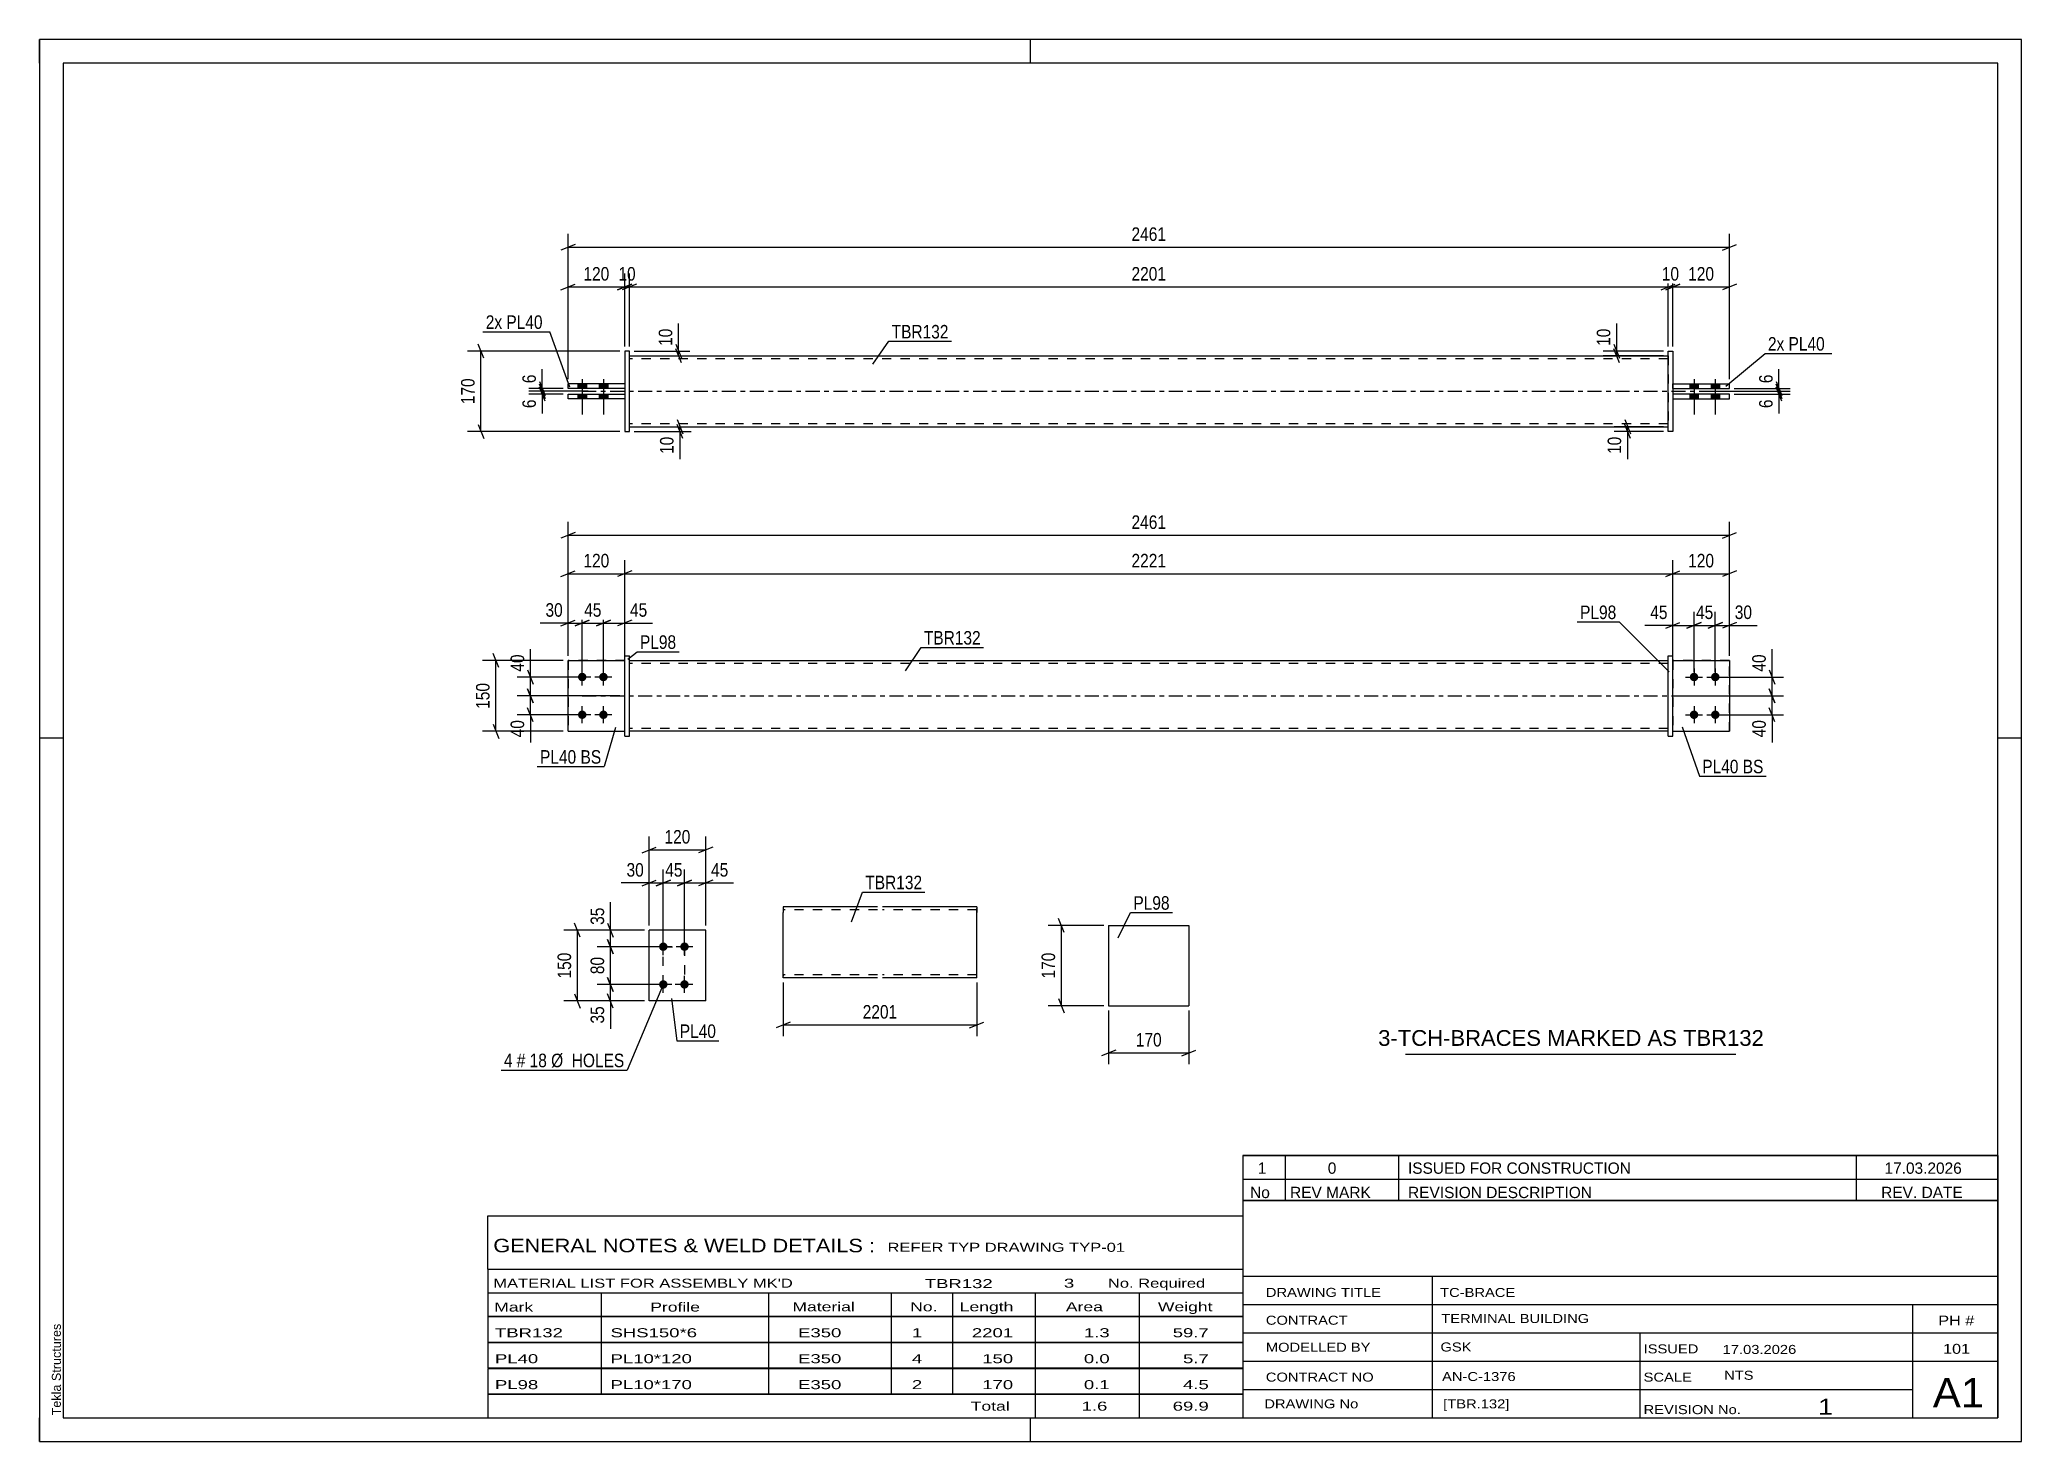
# Model space of a CAD drawing. Header units: millimetres. Extents: x 0 to 420, y 0 to 297.
import ezdxf

# ---------------------------------------------------------------- set-up
doc = ezdxf.new("R2010")
doc.units = ezdxf.units.MM
doc.linetypes.add('DXK_LINE_DOT2', pattern=[3.9198, 1.9599, -1.9599])
doc.linetypes.add('DXK_LINE_DOT3', pattern=[5.9187, 2.979, -0.9799, 0.9799, -0.9799])
doc.styles.add('Arial', font='ARIAL.TTF', dxfattribs={"height": 0.2})
doc.styles.add('Arial Narrow', font='ARIALN.TTF', dxfattribs={"height": 0.2})

# ---------------------------------------------------------------- blocks, each defined once
blk = doc.blocks.new('Unknown-580573218-1163')
at = {"color": 5, "linetype": 'Continuous'}
for p, q in [((420, 297), (0, 297)), ((0, 297), (0, 0)), ((0, 292), (0, 297)), ((210, 292), (210, 297)), ((420, 0), (420, 297)), ((415, 292), (5, 292)), ((5, 292), (5, 5)), ((415, 5), (415, 292)), ((5, 149), (0, 149)), ((420, 149), (415, 149)), ((0, 0), (0, 5)), ((5, 5), (415, 5)), ((210, 0), (210, 5)), ((0, 0), (420, 0))]:
    blk.add_line(p, q, dxfattribs=at)
at = {"color": 174, "linetype": 'Continuous', "style": 'Arial'}
blk.add_text('Tekla Structures', height=1.9102, rotation=90, dxfattribs=at).set_placement((4.5, 5.5))
blk = doc.blocks.new('Part-580573218-1794 - 1738')
at = {"color": 2, "linetype": 'Continuous'}
for p, q in [((111.99, 150.45), (111.99, 165.45)), ((111.99, 165.45), (123.99, 165.45)), ((111.99, 150.45), (123.99, 150.45))]:
    blk.add_line(p, q, dxfattribs=at)
at = {"color": 7, "linetype": 'DXK_LINE_DOT2'}
blk.add_line((123.99, 150.45), (123.99, 165.45), dxfattribs=at)
blk = doc.blocks.new('Part-580573218-1769 - 1738')
at = {"color": 2, "linetype": 'Continuous'}
for p, q in [((346.13, 165.45), (358.13, 165.45)), ((358.13, 165.45), (358.13, 150.45)), ((346.13, 150.45), (358.13, 150.45))]:
    blk.add_line(p, q, dxfattribs=at)
at = {"color": 7, "linetype": 'DXK_LINE_DOT2'}
blk.add_line((346.13, 165.45), (346.13, 150.45), dxfattribs=at)
blk = doc.blocks.new('Part-580573218-1764 - 1738')
at = {"color": 7, "linetype": 'DXK_LINE_DOT2'}
for p, q in [((358.13, 165.45), (346.13, 165.45)), ((346.13, 165.45), (346.13, 150.45)), ((358.13, 150.45), (358.13, 165.45)), ((346.13, 150.45), (358.13, 150.45))]:
    blk.add_line(p, q, dxfattribs=at)
blk = doc.blocks.new('Part-580573218-1784 - 1738')
at = {"color": 2, "linetype": 'Continuous'}
for p, q in [((345.13, 149.45), (345.13, 166.45)), ((345.13, 166.45), (346.13, 166.45)), ((346.13, 149.45), (346.13, 166.45)), ((345.13, 149.45), (346.13, 149.45))]:
    blk.add_line(p, q, dxfattribs=at)
blk = doc.blocks.new('Part-580573218-1799 - 1738')
at = {"color": 2, "linetype": 'Continuous'}
for p, q in [((123.99, 149.45), (123.99, 166.45)), ((123.99, 166.45), (124.99, 166.45)), ((124.99, 149.45), (124.99, 166.45)), ((123.99, 149.45), (124.99, 149.45))]:
    blk.add_line(p, q, dxfattribs=at)
blk = doc.blocks.new('Part-580573218-1789 - 1738')
at = {"color": 7, "linetype": 'DXK_LINE_DOT2'}
for p, q in [((123.99, 165.45), (111.99, 165.45)), ((111.99, 165.45), (111.99, 150.45)), ((123.99, 150.45), (123.99, 165.45)), ((111.99, 150.45), (123.99, 150.45))]:
    blk.add_line(p, q, dxfattribs=at)
blk = doc.blocks.new('Part-580573218-1804 - 1738')
at = {"color": 2, "linetype": 'Continuous'}
for p, q in [((124.99, 165.45), (345.13, 165.45)), ((345.13, 150.45), (124.99, 150.45))]:
    blk.add_line(p, q, dxfattribs=at)
at = {"color": 7, "linetype": 'DXK_LINE_DOT2'}
for p, q in [((124.99, 150.45), (124.99, 165.45)), ((345.13, 164.85), (124.99, 164.85)), ((345.13, 150.45), (345.13, 165.45)), ((345.13, 151.05), (124.99, 151.05))]:
    blk.add_line(p, q, dxfattribs=at)
at = {"color": 7, "linetype": 'DXK_LINE_DOT3'}
blk.add_line((114.99, 157.95), (355.13, 157.95), dxfattribs=at)
blk = doc.blocks.new('Bolt-580573218-1805 - 1738')
at = {"linetype": 'Continuous'}
for points in [[(350.63, 162.85, -1), (350.63, 161.05, -1)], [(355.13, 162.85, -1), (355.13, 161.05, -1)], [(350.63, 154.85, -1), (350.63, 153.05, -1)], [(355.13, 154.85, -1), (355.13, 153.05, -1)]]:
    blk.add_hatch(color=1, dxfattribs=at).paths.add_polyline_path(points)
at = {"color": 1, "linetype": 'Continuous'}
for p, q in [((348.83, 161.95), (352.43, 161.95)), ((350.63, 163.75), (350.63, 160.15)), ((353.33, 161.95), (356.93, 161.95)), ((355.13, 163.75), (355.13, 160.15)), ((350.63, 155.75), (350.63, 152.15)), ((355.13, 155.75), (355.13, 152.15)), ((348.83, 153.95), (352.43, 153.95)), ((353.33, 153.95), (356.93, 153.95))]:
    blk.add_line(p, q, dxfattribs=at)
blk = doc.blocks.new('Bolt-580573218-1806 - 1738')
at = {"linetype": 'Continuous'}
for points in [[(114.99, 161.05, -1), (114.99, 162.85, -1)], [(119.49, 161.05, -1), (119.49, 162.85, -1)], [(114.99, 153.05, -1), (114.99, 154.85, -1)], [(119.49, 153.05, -1), (119.49, 154.85, -1)]]:
    blk.add_hatch(color=1, dxfattribs=at).paths.add_polyline_path(points)
at = {"color": 1, "linetype": 'Continuous'}
for p, q in [((116.79, 161.95), (113.19, 161.95)), ((114.99, 160.15), (114.99, 163.75)), ((121.29, 161.95), (117.69, 161.95)), ((119.49, 160.15), (119.49, 163.75)), ((114.99, 152.15), (114.99, 155.75)), ((119.49, 152.15), (119.49, 155.75)), ((116.79, 153.95), (113.19, 153.95)), ((121.29, 153.95), (117.69, 153.95))]:
    blk.add_line(p, q, dxfattribs=at)
blk = doc.blocks.new('Part-580573218-1418 - 1390')
at = {"color": 2, "linetype": 'Continuous'}
for p, q in [((346.13, 224.09), (358.13, 224.09)), ((346.13, 223.09), (358.13, 223.09)), ((358.13, 223.09), (358.13, 224.09))]:
    blk.add_line(p, q, dxfattribs=at)
at = {"color": 7, "linetype": 'DXK_LINE_DOT2'}
blk.add_line((346.13, 223.09), (346.13, 224.09), dxfattribs=at)
blk = doc.blocks.new('Part-580573218-1445 - 1390')
at = {"color": 2, "linetype": 'Continuous'}
for p, q in [((124.99, 229.99), (345.13, 229.99)), ((124.99, 214.99), (345.13, 214.99))]:
    blk.add_line(p, q, dxfattribs=at)
at = {"color": 7, "linetype": 'DXK_LINE_DOT2'}
for p, q in [((124.99, 214.99), (124.99, 229.99)), ((345.13, 229.39), (124.99, 229.39)), ((345.13, 229.99), (345.13, 214.99)), ((345.13, 215.59), (124.99, 215.59))]:
    blk.add_line(p, q, dxfattribs=at)
at = {"color": 7, "linetype": 'DXK_LINE_DOT3'}
blk.add_line((114.99, 222.49), (355.13, 222.49), dxfattribs=at)
blk = doc.blocks.new('Bolt-580573218-1429 - 1390')
at = {"linetype": 'Continuous'}
for points in [[(114.09, 223.09), (115.89, 223.09), (115.89, 224.09), (114.09, 224.09)], [(114.09, 223.09), (115.89, 223.09), (115.89, 224.09), (114.09, 224.09)], [(118.59, 223.09), (120.39, 223.09), (120.39, 224.09), (118.59, 224.09)], [(118.59, 223.09), (120.39, 223.09), (120.39, 224.09), (118.59, 224.09)], [(114.09, 220.89), (115.89, 220.89), (115.89, 221.89), (114.09, 221.89)], [(114.09, 220.89), (115.89, 220.89), (115.89, 221.89), (114.09, 221.89)], [(118.59, 220.89), (120.39, 220.89), (120.39, 221.89), (118.59, 221.89)], [(118.59, 220.89), (120.39, 220.89), (120.39, 221.89), (118.59, 221.89)]]:
    blk.add_hatch(color=1, dxfattribs=at).paths.add_polyline_path(points)
at = {"color": 1, "linetype": 'Continuous'}
for p, q in [((114.09, 224.09), (114.09, 223.09)), ((114.09, 224.09), (114.09, 223.09)), ((114.99, 225.09), (114.99, 217.59)), ((114.99, 225.09), (114.99, 217.59)), ((115.89, 224.09), (115.89, 223.09)), ((115.89, 224.09), (115.89, 223.09)), ((118.59, 224.09), (118.59, 223.09)), ((118.59, 224.09), (118.59, 223.09)), ((119.49, 225.09), (119.49, 217.59)), ((119.49, 225.09), (119.49, 217.59)), ((120.39, 224.09), (120.39, 223.09)), ((120.39, 224.09), (120.39, 223.09)), ((114.09, 221.89), (114.09, 220.89)), ((114.09, 221.89), (114.09, 220.89)), ((115.89, 221.89), (115.89, 220.89)), ((115.89, 221.89), (115.89, 220.89)), ((118.59, 221.89), (118.59, 220.89)), ((118.59, 221.89), (118.59, 220.89)), ((120.39, 221.89), (120.39, 220.89)), ((120.39, 221.89), (120.39, 220.89))]:
    blk.add_line(p, q, dxfattribs=at)
blk = doc.blocks.new('Part-580573218-1446 - 1390')
at = {"color": 2, "linetype": 'Continuous'}
for p, q in [((124.99, 230.99), (123.99, 230.99)), ((123.99, 230.99), (123.99, 213.99)), ((124.99, 213.99), (124.99, 230.99)), ((123.99, 213.99), (124.99, 213.99))]:
    blk.add_line(p, q, dxfattribs=at)
blk = doc.blocks.new('Bolt-580573218-1430 - 1390')
at = {"linetype": 'Continuous'}
for points in [[(351.53, 224.09), (349.73, 224.09), (349.73, 223.09), (351.53, 223.09)], [(351.53, 224.09), (349.73, 224.09), (349.73, 223.09), (351.53, 223.09)], [(356.03, 224.09), (354.23, 224.09), (354.23, 223.09), (356.03, 223.09)], [(356.03, 224.09), (354.23, 224.09), (354.23, 223.09), (356.03, 223.09)], [(351.53, 221.89), (349.73, 221.89), (349.73, 220.89), (351.53, 220.89)], [(351.53, 221.89), (349.73, 221.89), (349.73, 220.89), (351.53, 220.89)], [(356.03, 221.89), (354.23, 221.89), (354.23, 220.89), (356.03, 220.89)], [(356.03, 221.89), (354.23, 221.89), (354.23, 220.89), (356.03, 220.89)]]:
    blk.add_hatch(color=1, dxfattribs=at).paths.add_polyline_path(points)
at = {"color": 1, "linetype": 'Continuous'}
for p, q in [((349.73, 224.09), (349.73, 223.09)), ((349.73, 224.09), (349.73, 223.09)), ((350.63, 225.09), (350.63, 217.59)), ((350.63, 225.09), (350.63, 217.59)), ((351.53, 224.09), (351.53, 223.09)), ((351.53, 224.09), (351.53, 223.09)), ((354.23, 224.09), (354.23, 223.09)), ((354.23, 224.09), (354.23, 223.09)), ((355.13, 225.09), (355.13, 217.59)), ((355.13, 225.09), (355.13, 217.59)), ((356.03, 224.09), (356.03, 223.09)), ((356.03, 224.09), (356.03, 223.09)), ((349.73, 221.89), (349.73, 220.89)), ((349.73, 221.89), (349.73, 220.89)), ((351.53, 221.89), (351.53, 220.89)), ((351.53, 221.89), (351.53, 220.89)), ((354.23, 221.89), (354.23, 220.89)), ((354.23, 221.89), (354.23, 220.89)), ((356.03, 221.89), (356.03, 220.89)), ((356.03, 221.89), (356.03, 220.89))]:
    blk.add_line(p, q, dxfattribs=at)
blk = doc.blocks.new('Part-580573218-1451 - 1390')
at = {"color": 2, "linetype": 'Continuous'}
for p, q in [((111.99, 221.89), (123.99, 221.89)), ((111.99, 220.89), (111.99, 221.89)), ((123.99, 220.89), (111.99, 220.89))]:
    blk.add_line(p, q, dxfattribs=at)
at = {"color": 7, "linetype": 'DXK_LINE_DOT2'}
blk.add_line((123.99, 221.89), (123.99, 220.89), dxfattribs=at)
blk = doc.blocks.new('Part-580573218-1456 - 1390')
at = {"color": 2, "linetype": 'Continuous'}
for p, q in [((123.99, 224.09), (111.99, 224.09)), ((111.99, 223.09), (111.99, 224.09)), ((123.99, 223.09), (111.99, 223.09))]:
    blk.add_line(p, q, dxfattribs=at)
at = {"color": 7, "linetype": 'DXK_LINE_DOT2'}
blk.add_line((123.99, 224.09), (123.99, 223.09), dxfattribs=at)
blk = doc.blocks.new('Part-580573218-1457 - 1390')
at = {"color": 2, "linetype": 'Continuous'}
for p, q in [((345.13, 213.99), (345.13, 230.99)), ((345.13, 230.99), (346.13, 230.99)), ((346.13, 230.99), (346.13, 213.99)), ((346.13, 213.99), (345.13, 213.99))]:
    blk.add_line(p, q, dxfattribs=at)
blk = doc.blocks.new('Part-580573218-1462 - 1390')
at = {"color": 2, "linetype": 'Continuous'}
for p, q in [((358.13, 221.89), (346.13, 221.89)), ((346.13, 220.89), (358.13, 220.89)), ((358.13, 220.89), (358.13, 221.89))]:
    blk.add_line(p, q, dxfattribs=at)
at = {"color": 7, "linetype": 'DXK_LINE_DOT2'}
blk.add_line((346.13, 221.89), (346.13, 220.89), dxfattribs=at)
blk = doc.blocks.new('Bolt-580573218-2158 - 2123')
at = {"linetype": 'Continuous'}
for points in [[(132.17, 103.91, -1), (132.17, 105.71, -1)], [(136.67, 103.91, -1), (136.67, 105.71, -1)], [(132.17, 95.91, -1), (132.17, 97.71, -1)], [(136.67, 95.91, -1), (136.67, 97.71, -1)]]:
    blk.add_hatch(color=1, dxfattribs=at).paths.add_polyline_path(points)
at = {"color": 1, "linetype": 'Continuous'}
for p, q in [((132.17, 103.01), (132.17, 106.61)), ((136.67, 103.01), (136.67, 106.61)), ((133.97, 104.81), (130.37, 104.81)), ((138.47, 104.81), (134.87, 104.81)), ((133.97, 96.81), (130.37, 96.81)), ((132.17, 95.01), (132.17, 98.61)), ((138.47, 96.81), (134.87, 96.81)), ((136.67, 95.01), (136.67, 98.61))]:
    blk.add_line(p, q, dxfattribs=at)
blk = doc.blocks.new('Part-580573218-2163 - 2123')
at = {"color": 2, "linetype": 'Continuous'}
for p, q in [((141.17, 108.31), (129.17, 108.31)), ((129.17, 93.31), (129.17, 108.31)), ((141.17, 93.31), (141.17, 108.31)), ((141.17, 93.31), (129.17, 93.31))]:
    blk.add_line(p, q, dxfattribs=at)
blk = doc.blocks.new('Part-580573218-2294 - 2288')
at = {"color": 2, "linetype": 'Continuous'}
for p, q in [((226.56, 109.31), (226.56, 92.31)), ((226.56, 109.31), (243.56, 109.31)), ((243.56, 109.31), (243.56, 92.31)), ((226.56, 92.31), (243.56, 92.31))]:
    blk.add_line(p, q, dxfattribs=at)
blk = doc.blocks.new('Part-580573218-2321 - 2313')
at = {"color": 2, "linetype": 'Continuous'}
for p, q in [((157.6, 113.23), (157.6, 112.03)), ((177.6, 113.23), (157.6, 113.23)), ((157.6, 98.97), (157.6, 112.03)), ((198.6, 113.23), (178.6, 113.23)), ((198.6, 113.23), (198.6, 113.14)), ((198.6, 113.14), (198.6, 112.03)), ((198.6, 98.23), (198.6, 112.03)), ((157.6, 98.32), (157.6, 98.97)), ((157.6, 98.23), (157.6, 98.32)), ((177.6, 98.23), (157.6, 98.23)), ((198.6, 98.23), (178.6, 98.23))]:
    blk.add_line(p, q, dxfattribs=at)
at = {"color": 7, "linetype": 'DXK_LINE_DOT2'}
for p, q in [((177.6, 112.63), (157.6, 112.63)), ((198.6, 112.63), (178.6, 112.63)), ((198.6, 112.03), (198.6, 112.88)), ((157.6, 98.97), (157.6, 98.58)), ((157.6, 98.83), (157.6, 98.88)), ((177.6, 98.83), (157.6, 98.83)), ((198.6, 98.83), (178.6, 98.83)), ((198.6, 98.83), (198.6, 98.88))]:
    blk.add_line(p, q, dxfattribs=at)
blk = doc.blocks.new('Rectangle-580573218-2273 - 2123')
at = {"color": 1, "linetype": 'DXK_LINE_DOT2'}
blk.add_lwpolyline([(132.17, 104.81), (136.67, 104.81), (136.67, 96.81), (132.17, 96.81), (132.17, 104.81)], close=True, dxfattribs=at)
blk = doc.blocks.new('StraightDimension-580573218-1826 - 1738')
at = {"color": 7, "linetype": 'Continuous'}
for p, q in [((349.13, 172.29), (352.13, 173.49)), ((350.63, 162.95), (350.63, 175.74)), ((350.63, 172.89), (355.13, 172.89)), ((356.63, 173.49), (353.63, 172.29)), ((355.13, 162.95), (355.13, 175.74))]:
    blk.add_line(p, q, dxfattribs=at)
at = {"color": 0}
blk.add_wipeout([(355.31, 173.64), (355.31, 177.84), (350.45, 177.84), (350.45, 173.64)], dxfattribs=at)
at = {"color": 3, "style": 'Arial Narrow'}
blk.add_text('45', height=2.863, dxfattribs=at).set_placement((351.05, 174.24))
blk = doc.blocks.new('StraightDimension-580573218-1914 - 1738')
at = {"color": 7, "linetype": 'Continuous'}
for p, q in [((123.99, 158.95), (123.99, 186.68)), ((346.13, 166.45), (346.13, 186.68)), ((125.49, 184.43), (122.49, 183.23)), ((123.99, 183.83), (346.13, 183.83)), ((344.63, 183.23), (347.63, 184.43))]:
    blk.add_line(p, q, dxfattribs=at)
at = {"color": 0}
blk.add_wipeout([(239.32, 184.58), (239.32, 188.78), (230.81, 188.78), (230.81, 184.58)], dxfattribs=at)
at = {"color": 3, "style": 'Arial Narrow'}
blk.add_text('2221', height=2.863, dxfattribs=at).set_placement((231.41, 185.18))
blk = doc.blocks.new('StraightDimension-580573218-1991 - 1738')
at = {"color": 7, "linetype": 'Continuous'}
for p, q in [((122.99, 157.95), (101.18, 157.95)), ((103.43, 159.45), (104.63, 156.45)), ((104.63, 152.45), (103.43, 155.45)), ((104.03, 153.95), (104.03, 157.95)), ((113.99, 153.95), (101.18, 153.95))]:
    blk.add_line(p, q, dxfattribs=at)
at = {"color": 0}
blk.add_wipeout([(103.28, 153.43), (99.08, 153.43), (99.08, 148.57), (103.28, 148.57)], dxfattribs=at)
at = {"color": 7, "linetype": 'Continuous'}
blk.add_line((104.03, 153.95), (104.03, 148.05), dxfattribs=at)
blk.add_line((104.03, 153.95), (104.03, 148.05), dxfattribs=at)
at = {"color": 3, "style": 'Arial Narrow'}
blk.add_text('40', height=2.863, rotation=90.0002, dxfattribs=at).set_placement((102.68, 149.17))
blk = doc.blocks.new('StraightDimension-580573218-1974 - 1738')
at = {"color": 7, "linetype": 'Continuous'}
for p, q in [((117.99, 172.78), (120.99, 173.98)), ((119.49, 162.95), (119.49, 176.23)), ((119.49, 173.38), (123.99, 173.38)), ((125.49, 173.98), (122.49, 172.78)), ((123.99, 166.45), (123.99, 176.23))]:
    blk.add_line(p, q, dxfattribs=at)
at = {"color": 0}
blk.add_wipeout([(129.37, 174.13), (129.37, 178.33), (124.52, 178.33), (124.52, 174.13)], dxfattribs=at)
at = {"color": 7, "linetype": 'Continuous'}
blk.add_line((123.99, 173.38), (129.9, 173.38), dxfattribs=at)
blk.add_line((123.99, 173.38), (129.9, 173.38), dxfattribs=at)
at = {"color": 3, "style": 'Arial Narrow'}
blk.add_text('45', height=2.863, dxfattribs=at).set_placement((125.12, 174.73))
blk = doc.blocks.new('StraightDimension-580573218-2000 - 1738')
at = {"color": 7, "linetype": 'Continuous'}
for p, q in [((113.99, 161.95), (101.18, 161.95)), ((103.43, 163.45), (104.63, 160.45)), ((104.03, 157.95), (104.03, 161.95)), ((122.99, 157.95), (101.18, 157.95)), ((104.63, 156.45), (103.43, 159.45))]:
    blk.add_line(p, q, dxfattribs=at)
at = {"color": 0}
blk.add_wipeout([(103.28, 167.34), (99.08, 167.34), (99.08, 162.48), (103.28, 162.48)], dxfattribs=at)
at = {"color": 7, "linetype": 'Continuous'}
blk.add_line((104.03, 161.95), (104.03, 167.86), dxfattribs=at)
blk.add_line((104.03, 161.95), (104.03, 167.86), dxfattribs=at)
at = {"color": 3, "style": 'Arial Narrow'}
blk.add_text('40', height=2.863, rotation=90.0002, dxfattribs=at).set_placement((102.68, 163.08))
blk = doc.blocks.new('StraightDimension-580573218-1810 - 1738')
at = {"color": 7, "linetype": 'Continuous'}
for p, q in [((353.63, 172.29), (356.63, 173.49)), ((355.13, 162.95), (355.13, 175.74)), ((355.13, 172.89), (358.13, 172.89)), ((359.63, 173.49), (356.63, 172.29)), ((358.13, 166.45), (358.13, 175.74))]:
    blk.add_line(p, q, dxfattribs=at)
at = {"color": 0}
blk.add_wipeout([(363.51, 173.64), (363.51, 177.84), (358.66, 177.84), (358.66, 173.64)], dxfattribs=at)
at = {"color": 7, "linetype": 'Continuous'}
blk.add_line((358.13, 172.89), (364.04, 172.89), dxfattribs=at)
blk.add_line((358.13, 172.89), (364.04, 172.89), dxfattribs=at)
at = {"color": 3, "style": 'Arial Narrow'}
blk.add_text('30', height=2.863, dxfattribs=at).set_placement((359.26, 174.24))
blk = doc.blocks.new('StraightDimension-580573218-1839 - 1738')
at = {"color": 7, "linetype": 'Continuous'}
for p, q in [((344.63, 172.29), (347.63, 173.49)), ((346.13, 166.45), (346.13, 175.74)), ((346.13, 172.89), (350.63, 172.89)), ((352.13, 173.49), (349.13, 172.29)), ((350.63, 162.95), (350.63, 175.74))]:
    blk.add_line(p, q, dxfattribs=at)
at = {"color": 0}
blk.add_wipeout([(345.61, 173.64), (345.61, 177.84), (340.75, 177.84), (340.75, 173.64)], dxfattribs=at)
at = {"color": 7, "linetype": 'Continuous'}
blk.add_line((346.13, 172.89), (340.23, 172.89), dxfattribs=at)
blk.add_line((346.13, 172.89), (340.23, 172.89), dxfattribs=at)
at = {"color": 3, "style": 'Arial Narrow'}
blk.add_text('45', height=2.863, dxfattribs=at).set_placement((341.35, 174.24))
blk = doc.blocks.new('StraightDimension-580573218-1856 - 1738')
at = {"color": 7, "linetype": 'Continuous'}
for p, q in [((111.99, 166.45), (111.99, 194.83)), ((358.13, 166.45), (358.13, 194.83)), ((113.49, 192.58), (110.49, 191.38)), ((111.99, 191.98), (358.13, 191.98)), ((356.63, 191.38), (359.63, 192.58))]:
    blk.add_line(p, q, dxfattribs=at)
at = {"color": 0}
blk.add_wipeout([(239.32, 192.73), (239.32, 196.93), (230.81, 196.93), (230.81, 192.73)], dxfattribs=at)
at = {"color": 3, "style": 'Arial Narrow'}
blk.add_text('2461', height=2.863, dxfattribs=at).set_placement((231.41, 193.33))
blk = doc.blocks.new('StraightDimension-580573218-1876 - 1738')
at = {"color": 7, "linetype": 'Continuous'}
for p, q in [((356.13, 161.95), (369.58, 161.95)), ((366.58, 163.45), (367.78, 160.45)), ((367.18, 157.95), (367.18, 161.95)), ((347.13, 157.95), (369.58, 157.95)), ((367.78, 156.45), (366.58, 159.45))]:
    blk.add_line(p, q, dxfattribs=at)
at = {"color": 0}
blk.add_wipeout([(366.43, 167.34), (362.23, 167.34), (362.23, 162.48), (366.43, 162.48)], dxfattribs=at)
at = {"color": 7, "linetype": 'Continuous'}
blk.add_line((367.18, 161.95), (367.18, 167.86), dxfattribs=at)
blk.add_line((367.18, 161.95), (367.18, 167.86), dxfattribs=at)
at = {"color": 3, "style": 'Arial Narrow'}
blk.add_text('40', height=2.863, rotation=90.0002, dxfattribs=at).set_placement((365.83, 163.08))
blk = doc.blocks.new('StraightDimension-580573218-1885 - 1738')
at = {"color": 7, "linetype": 'Continuous'}
for p, q in [((347.13, 157.95), (369.58, 157.95)), ((366.58, 159.45), (367.78, 156.45)), ((367.78, 152.45), (366.58, 155.45)), ((367.18, 153.95), (367.18, 157.95)), ((356.13, 153.95), (369.58, 153.95))]:
    blk.add_line(p, q, dxfattribs=at)
at = {"color": 0}
blk.add_wipeout([(366.43, 153.43), (362.23, 153.43), (362.23, 148.57), (366.43, 148.57)], dxfattribs=at)
at = {"color": 7, "linetype": 'Continuous'}
blk.add_line((367.18, 153.95), (367.18, 148.05), dxfattribs=at)
blk.add_line((367.18, 153.95), (367.18, 148.05), dxfattribs=at)
at = {"color": 3, "style": 'Arial Narrow'}
blk.add_text('40', height=2.863, rotation=90.0002, dxfattribs=at).set_placement((365.83, 149.17))
blk = doc.blocks.new('StraightDimension-580573218-1895 - 1738')
at = {"color": 7, "linetype": 'Continuous'}
for p, q in [((346.13, 166.45), (346.13, 186.68)), ((358.13, 166.45), (358.13, 186.68)), ((344.63, 183.23), (347.63, 184.43)), ((346.13, 183.83), (358.13, 183.83)), ((359.63, 184.43), (356.63, 183.23))]:
    blk.add_line(p, q, dxfattribs=at)
at = {"color": 0}
blk.add_wipeout([(355.47, 184.58), (355.47, 188.78), (348.79, 188.78), (348.79, 184.58)], dxfattribs=at)
at = {"color": 3, "style": 'Arial Narrow'}
blk.add_text('120', height=2.863, dxfattribs=at).set_placement((349.39, 185.18))
blk = doc.blocks.new('StraightDimension-580573218-1929 - 1738')
at = {"color": 7, "linetype": 'Continuous'}
for p, q in [((111.99, 166.45), (111.99, 186.68)), ((123.99, 158.95), (123.99, 186.68)), ((110.49, 183.23), (113.49, 184.43)), ((111.99, 183.83), (123.99, 183.83)), ((125.49, 184.43), (122.49, 183.23))]:
    blk.add_line(p, q, dxfattribs=at)
at = {"color": 0}
blk.add_wipeout([(121.33, 184.58), (121.33, 188.78), (114.65, 188.78), (114.65, 184.58)], dxfattribs=at)
at = {"color": 3, "style": 'Arial Narrow'}
blk.add_text('120', height=2.863, dxfattribs=at).set_placement((115.25, 185.18))
blk = doc.blocks.new('StraightDimension-580573218-1945 - 1738')
at = {"color": 7, "linetype": 'Continuous'}
for p, q in [((110.49, 172.78), (113.49, 173.98)), ((111.99, 166.45), (111.99, 176.23)), ((111.99, 173.38), (114.99, 173.38)), ((116.49, 173.98), (113.49, 172.78)), ((114.99, 162.95), (114.99, 176.23))]:
    blk.add_line(p, q, dxfattribs=at)
at = {"color": 0}
blk.add_wipeout([(111.47, 174.13), (111.47, 178.33), (106.61, 178.33), (106.61, 174.13)], dxfattribs=at)
at = {"color": 7, "linetype": 'Continuous'}
blk.add_line((111.99, 173.38), (106.09, 173.38), dxfattribs=at)
blk.add_line((111.99, 173.38), (106.09, 173.38), dxfattribs=at)
at = {"color": 3, "style": 'Arial Narrow'}
blk.add_text('30', height=2.863, dxfattribs=at).set_placement((107.21, 174.73))
blk = doc.blocks.new('StraightDimension-580573218-1961 - 1738')
at = {"color": 7, "linetype": 'Continuous'}
for p, q in [((113.49, 172.78), (116.49, 173.98)), ((114.99, 162.95), (114.99, 176.23)), ((114.99, 173.38), (119.49, 173.38)), ((120.99, 173.98), (117.99, 172.78)), ((119.49, 162.95), (119.49, 176.23))]:
    blk.add_line(p, q, dxfattribs=at)
at = {"color": 0}
blk.add_wipeout([(119.67, 174.13), (119.67, 178.33), (114.81, 178.33), (114.81, 174.13)], dxfattribs=at)
at = {"color": 3, "style": 'Arial Narrow'}
blk.add_text('45', height=2.863, dxfattribs=at).set_placement((115.41, 174.73))
blk = doc.blocks.new('StraightDimension-580573218-2010 - 1738')
at = {"color": 7, "linetype": 'Continuous'}
for p, q in [((110.99, 165.45), (93.85, 165.45)), ((97.3, 163.95), (96.1, 166.95)), ((96.7, 150.45), (96.7, 165.45)), ((96.1, 151.95), (97.3, 148.95)), ((110.99, 150.45), (93.85, 150.45))]:
    blk.add_line(p, q, dxfattribs=at)
at = {"color": 0}
blk.add_wipeout([(95.95, 161.3), (91.75, 161.3), (91.75, 154.61), (95.95, 154.61)], dxfattribs=at)
at = {"color": 3, "style": 'Arial Narrow'}
blk.add_text('150', height=2.863, rotation=90.0002, dxfattribs=at).set_placement((95.35, 155.21))
blk = doc.blocks.new('StraightDimension-580573218-1691 - 1390')
at = {"color": 7, "linetype": 'Continuous'}
for p, q in [((105.92, 223.99), (107.12, 220.99)), ((107.12, 220.39), (105.92, 223.39)), ((116.24, 222.49), (103.67, 222.49)), ((110.99, 221.89), (103.67, 221.89)), ((106.52, 221.89), (106.52, 222.49))]:
    blk.add_line(p, q, dxfattribs=at)
at = {"color": 0}
blk.add_wipeout([(105.77, 221.36), (101.57, 221.36), (101.57, 218.33), (105.77, 218.33)], dxfattribs=at)
at = {"color": 7, "linetype": 'Continuous'}
blk.add_line((106.52, 221.89), (106.52, 217.81), dxfattribs=at)
blk.add_line((106.52, 221.89), (106.52, 217.81), dxfattribs=at)
at = {"color": 3, "style": 'Arial Narrow'}
blk.add_text('6', height=2.86, rotation=90.0002, dxfattribs=at).set_placement((105.17, 218.93))
blk = doc.blocks.new('StraightDimension-580573218-1552 - 1390')
at = {"color": 7, "linetype": 'Continuous'}
for p, q in [((333.63, 232.49), (334.83, 229.49)), ((334.83, 228.49), (333.63, 231.49)), ((344.13, 230.99), (331.38, 230.99)), ((344.13, 229.99), (331.38, 229.99)), ((334.23, 229.99), (334.23, 230.99))]:
    blk.add_line(p, q, dxfattribs=at)
at = {"color": 0}
blk.add_wipeout([(333.48, 236.37), (329.28, 236.37), (329.28, 231.51), (333.48, 231.51)], dxfattribs=at)
at = {"color": 7, "linetype": 'Continuous'}
blk.add_line((334.23, 230.99), (334.23, 236.89), dxfattribs=at)
blk.add_line((334.23, 230.99), (334.23, 236.89), dxfattribs=at)
at = {"color": 3, "style": 'Arial Narrow'}
blk.add_text('10', height=2.863, rotation=90.0002, dxfattribs=at).set_placement((332.88, 232.11))
blk = doc.blocks.new('StraightDimension-580573218-1598 - 1390')
at = {"color": 7, "linetype": 'Continuous'}
for p, q in [((122.49, 244), (125.49, 245.2)), ((126.49, 245.2), (123.49, 244)), ((123.99, 231.99), (123.99, 247.45)), ((123.99, 244.6), (124.99, 244.6)), ((124.99, 231.99), (124.99, 247.45))]:
    blk.add_line(p, q, dxfattribs=at)
at = {"color": 0}
blk.add_wipeout([(126.92, 245.35), (126.92, 249.55), (122.06, 249.55), (122.06, 245.35)], dxfattribs=at)
at = {"color": 3, "style": 'Arial Narrow'}
blk.add_text('10', height=2.863, dxfattribs=at).set_placement((122.66, 245.95))
blk = doc.blocks.new('StraightDimension-580573218-1538 - 1390')
at = {"color": 7, "linetype": 'Continuous'}
for p, q in [((344.13, 214.99), (333.68, 214.99)), ((335.93, 216.49), (337.13, 213.49)), ((337.13, 212.49), (335.93, 215.49)), ((336.53, 213.99), (336.53, 214.99)), ((344.13, 213.99), (333.68, 213.99))]:
    blk.add_line(p, q, dxfattribs=at)
at = {"color": 0}
blk.add_wipeout([(335.78, 213.46), (331.58, 213.46), (331.58, 208.61), (335.78, 208.61)], dxfattribs=at)
at = {"color": 7, "linetype": 'Continuous'}
blk.add_line((336.53, 213.99), (336.53, 208.08), dxfattribs=at)
blk.add_line((336.53, 213.99), (336.53, 208.08), dxfattribs=at)
at = {"color": 3, "style": 'Arial Narrow'}
blk.add_text('10', height=2.863, rotation=90.0002, dxfattribs=at).set_placement((335.18, 209.21))
blk = doc.blocks.new('StraightDimension-580573218-1567 - 1390')
at = {"color": 7, "linetype": 'Continuous'}
for p, q in [((113.49, 253.61), (110.49, 252.41)), ((111.99, 225.09), (111.99, 255.86)), ((111.99, 253.01), (358.13, 253.01)), ((356.63, 252.41), (359.63, 253.61)), ((358.13, 225.09), (358.13, 255.86))]:
    blk.add_line(p, q, dxfattribs=at)
at = {"color": 0}
blk.add_wipeout([(239.32, 253.76), (239.32, 257.96), (230.81, 257.96), (230.81, 253.76)], dxfattribs=at)
at = {"color": 3, "style": 'Arial Narrow'}
blk.add_text('2461', height=2.863, dxfattribs=at).set_placement((231.41, 254.36))
blk = doc.blocks.new('StraightDimension-580573218-1578 - 1390')
at = {"color": 7, "linetype": 'Continuous'}
for p, q in [((344.63, 244), (347.63, 245.2)), ((346.13, 231.99), (346.13, 247.45)), ((346.13, 244.6), (358.13, 244.6)), ((359.63, 245.2), (356.63, 244)), ((358.13, 225.09), (358.13, 247.45))]:
    blk.add_line(p, q, dxfattribs=at)
at = {"color": 0}
blk.add_wipeout([(355.47, 245.35), (355.47, 249.55), (348.79, 249.55), (348.79, 245.35)], dxfattribs=at)
at = {"color": 3, "style": 'Arial Narrow'}
blk.add_text('120', height=2.863, dxfattribs=at).set_placement((349.39, 245.95))
blk = doc.blocks.new('StraightDimension-580573218-1588 - 1390')
at = {"color": 7, "linetype": 'Continuous'}
for p, q in [((110.49, 244), (113.49, 245.2)), ((111.99, 225.09), (111.99, 247.45)), ((111.99, 244.6), (123.99, 244.6)), ((125.49, 245.2), (122.49, 244)), ((123.99, 231.99), (123.99, 247.45))]:
    blk.add_line(p, q, dxfattribs=at)
at = {"color": 0}
blk.add_wipeout([(121.33, 245.35), (121.33, 249.55), (114.65, 249.55), (114.65, 245.35)], dxfattribs=at)
at = {"color": 3, "style": 'Arial Narrow'}
blk.add_text('120', height=2.863, dxfattribs=at).set_placement((115.25, 245.95))
blk = doc.blocks.new('StraightDimension-580573218-1608 - 1390')
at = {"color": 7, "linetype": 'Continuous'}
for p, q in [((126.49, 245.2), (123.49, 244)), ((124.99, 231.99), (124.99, 247.45)), ((124.99, 244.6), (345.13, 244.6)), ((343.63, 244), (346.63, 245.2)), ((345.13, 231.99), (345.13, 247.45))]:
    blk.add_line(p, q, dxfattribs=at)
at = {"color": 0}
blk.add_wipeout([(239.32, 245.35), (239.32, 249.55), (230.81, 249.55), (230.81, 245.35)], dxfattribs=at)
at = {"color": 3, "style": 'Arial Narrow'}
blk.add_text('2201', height=2.863, dxfattribs=at).set_placement((231.41, 245.95))
blk = doc.blocks.new('StraightDimension-580573218-1618 - 1390')
at = {"color": 7, "linetype": 'Continuous'}
for p, q in [((343.63, 244), (346.63, 245.2)), ((347.63, 245.2), (344.63, 244)), ((345.13, 231.99), (345.13, 247.45)), ((345.13, 244.6), (346.13, 244.6)), ((346.13, 231.99), (346.13, 247.45))]:
    blk.add_line(p, q, dxfattribs=at)
at = {"color": 0}
blk.add_wipeout([(348.06, 245.35), (348.06, 249.55), (343.2, 249.55), (343.2, 245.35)], dxfattribs=at)
at = {"color": 3, "style": 'Arial Narrow'}
blk.add_text('10', height=2.863, dxfattribs=at).set_placement((343.8, 245.95))
blk = doc.blocks.new('StraightDimension-580573218-1629 - 1390')
at = {"color": 7, "linetype": 'Continuous'}
for p, q in [((125.99, 214.99), (138.09, 214.99)), ((135.09, 216.49), (136.29, 213.49)), ((136.29, 212.49), (135.09, 215.49)), ((135.69, 213.99), (135.69, 214.99)), ((125.99, 213.99), (138.09, 213.99))]:
    blk.add_line(p, q, dxfattribs=at)
at = {"color": 0}
blk.add_wipeout([(134.94, 213.46), (130.74, 213.46), (130.74, 208.61), (134.94, 208.61)], dxfattribs=at)
at = {"color": 7, "linetype": 'Continuous'}
blk.add_line((135.69, 213.99), (135.69, 208.08), dxfattribs=at)
blk.add_line((135.69, 213.99), (135.69, 208.08), dxfattribs=at)
at = {"color": 3, "style": 'Arial Narrow'}
blk.add_text('10', height=2.863, rotation=90.0002, dxfattribs=at).set_placement((134.34, 209.21))
blk = doc.blocks.new('StraightDimension-580573218-1639 - 1390')
at = {"color": 7, "linetype": 'Continuous'}
for p, q in [((134.82, 232.49), (136.02, 229.49)), ((136.02, 228.49), (134.82, 231.49)), ((125.99, 230.99), (137.82, 230.99)), ((125.99, 229.99), (137.82, 229.99)), ((135.42, 229.99), (135.42, 230.99))]:
    blk.add_line(p, q, dxfattribs=at)
at = {"color": 0}
blk.add_wipeout([(134.67, 236.37), (130.47, 236.37), (130.47, 231.51), (134.67, 231.51)], dxfattribs=at)
at = {"color": 7, "linetype": 'Continuous'}
blk.add_line((135.42, 230.99), (135.42, 236.89), dxfattribs=at)
blk.add_line((135.42, 230.99), (135.42, 236.89), dxfattribs=at)
at = {"color": 3, "style": 'Arial Narrow'}
blk.add_text('10', height=2.863, rotation=90.0002, dxfattribs=at).set_placement((134.07, 232.11))
blk = doc.blocks.new('StraightDimension-580573218-1650 - 1390')
at = {"color": 7, "linetype": 'Continuous'}
for p, q in [((368.03, 223.99), (369.23, 220.99)), ((369.23, 220.39), (368.03, 223.39)), ((353.88, 222.49), (371.03, 222.49)), ((359.13, 221.89), (371.03, 221.89)), ((368.63, 221.89), (368.63, 222.49))]:
    blk.add_line(p, q, dxfattribs=at)
at = {"color": 0}
blk.add_wipeout([(367.88, 221.36), (363.68, 221.36), (363.68, 218.33), (367.88, 218.33)], dxfattribs=at)
at = {"color": 7, "linetype": 'Continuous'}
blk.add_line((368.63, 221.89), (368.63, 217.81), dxfattribs=at)
blk.add_line((368.63, 221.89), (368.63, 217.81), dxfattribs=at)
at = {"color": 3, "style": 'Arial Narrow'}
blk.add_text('6', height=2.86, rotation=90.0002, dxfattribs=at).set_placement((367.28, 218.93))
blk = doc.blocks.new('StraightDimension-580573218-1661 - 1390')
at = {"color": 7, "linetype": 'Continuous'}
for p, q in [((359.13, 223.09), (371.03, 223.09)), ((368.03, 224.59), (369.23, 221.59)), ((369.23, 220.99), (368.03, 223.99)), ((368.63, 222.49), (368.63, 223.09)), ((353.88, 222.49), (371.03, 222.49))]:
    blk.add_line(p, q, dxfattribs=at)
at = {"color": 0}
blk.add_wipeout([(367.88, 226.64), (363.68, 226.64), (363.68, 223.61), (367.88, 223.61)], dxfattribs=at)
at = {"color": 7, "linetype": 'Continuous'}
blk.add_line((368.63, 223.09), (368.63, 227.17), dxfattribs=at)
blk.add_line((368.63, 223.09), (368.63, 227.17), dxfattribs=at)
at = {"color": 3, "style": 'Arial Narrow'}
blk.add_text('6', height=2.86, rotation=90.0002, dxfattribs=at).set_placement((367.28, 224.21))
blk = doc.blocks.new('StraightDimension-580573218-1670 - 1390')
at = {"color": 7, "linetype": 'Continuous'}
for p, q in [((94.13, 229.49), (92.93, 232.49)), ((122.99, 230.99), (90.68, 230.99)), ((93.53, 213.99), (93.53, 230.99)), ((92.93, 215.49), (94.13, 212.49)), ((122.99, 213.99), (90.68, 213.99))]:
    blk.add_line(p, q, dxfattribs=at)
at = {"color": 0}
blk.add_wipeout([(92.78, 225.83), (88.58, 225.83), (88.58, 219.15), (92.78, 219.15)], dxfattribs=at)
at = {"color": 3, "style": 'Arial Narrow'}
blk.add_text('170', height=2.863, rotation=90.0002, dxfattribs=at).set_placement((92.18, 219.75))
blk = doc.blocks.new('StraightDimension-580573218-1681 - 1390')
at = {"color": 7, "linetype": 'Continuous'}
for p, q in [((110.99, 223.09), (103.67, 223.09)), ((105.92, 224.59), (107.12, 221.59)), ((107.12, 220.99), (105.92, 223.99)), ((106.52, 222.49), (106.52, 223.09)), ((116.24, 222.49), (103.67, 222.49))]:
    blk.add_line(p, q, dxfattribs=at)
at = {"color": 0}
blk.add_wipeout([(105.77, 226.64), (101.57, 226.64), (101.57, 223.61), (105.77, 223.61)], dxfattribs=at)
at = {"color": 7, "linetype": 'Continuous'}
blk.add_line((106.52, 223.09), (106.52, 227.17), dxfattribs=at)
blk.add_line((106.52, 223.09), (106.52, 227.17), dxfattribs=at)
at = {"color": 3, "style": 'Arial Narrow'}
blk.add_text('6', height=2.86, rotation=90.0002, dxfattribs=at).set_placement((105.17, 224.21))
blk = doc.blocks.new('StraightDimension-580573218-2166 - 2123')
at = {"color": 7, "linetype": 'Continuous'}
for p, q in [((129.17, 109.31), (129.17, 128.16)), ((141.17, 109.31), (141.17, 128.16)), ((127.67, 124.71), (130.67, 125.91)), ((129.17, 125.31), (141.17, 125.31)), ((142.67, 125.91), (139.67, 124.71))]:
    blk.add_line(p, q, dxfattribs=at)
at = {"color": 0}
blk.add_wipeout([(138.51, 126.06), (138.51, 130.26), (131.83, 130.26), (131.83, 126.06)], dxfattribs=at)
at = {"color": 3, "style": 'Arial Narrow'}
blk.add_text('120', height=2.863, dxfattribs=at).set_placement((132.43, 126.66))
blk = doc.blocks.new('StraightDimension-580573218-2183 - 2123')
at = {"color": 7, "linetype": 'Continuous'}
for p, q in [((130.67, 117.71), (133.67, 118.91)), ((132.17, 105.81), (132.17, 121.16)), ((132.17, 118.31), (136.67, 118.31)), ((138.17, 118.91), (135.17, 117.71)), ((136.67, 105.81), (136.67, 121.16))]:
    blk.add_line(p, q, dxfattribs=at)
at = {"color": 0}
blk.add_wipeout([(136.85, 119.06), (136.85, 123.26), (131.99, 123.26), (131.99, 119.06)], dxfattribs=at)
at = {"color": 3, "style": 'Arial Narrow'}
blk.add_text('45', height=2.863, dxfattribs=at).set_placement((132.59, 119.66))
blk = doc.blocks.new('StraightDimension-580573218-2193 - 2123')
at = {"color": 7, "linetype": 'Continuous'}
for p, q in [((127.67, 117.71), (130.67, 118.91)), ((129.17, 109.31), (129.17, 121.16)), ((129.17, 118.31), (132.17, 118.31)), ((133.67, 118.91), (130.67, 117.71)), ((132.17, 105.81), (132.17, 121.16))]:
    blk.add_line(p, q, dxfattribs=at)
at = {"color": 0}
blk.add_wipeout([(128.65, 119.06), (128.65, 123.26), (123.79, 123.26), (123.79, 119.06)], dxfattribs=at)
at = {"color": 7, "linetype": 'Continuous'}
blk.add_line((129.17, 118.31), (123.27, 118.31), dxfattribs=at)
blk.add_line((129.17, 118.31), (123.27, 118.31), dxfattribs=at)
at = {"color": 3, "style": 'Arial Narrow'}
blk.add_text('30', height=2.863, dxfattribs=at).set_placement((124.39, 119.66))
blk = doc.blocks.new('StraightDimension-580573218-2206 - 2123')
at = {"color": 7, "linetype": 'Continuous'}
for p, q in [((135.17, 117.71), (138.17, 118.91)), ((136.67, 105.81), (136.67, 121.16)), ((136.67, 118.31), (141.17, 118.31)), ((142.67, 118.91), (139.67, 117.71)), ((141.17, 109.31), (141.17, 121.16))]:
    blk.add_line(p, q, dxfattribs=at)
at = {"color": 0}
blk.add_wipeout([(146.55, 119.06), (146.55, 123.26), (141.7, 123.26), (141.7, 119.06)], dxfattribs=at)
at = {"color": 7, "linetype": 'Continuous'}
blk.add_line((141.17, 118.31), (147.08, 118.31), dxfattribs=at)
blk.add_line((141.17, 118.31), (147.08, 118.31), dxfattribs=at)
at = {"color": 3, "style": 'Arial Narrow'}
blk.add_text('45', height=2.863, dxfattribs=at).set_placement((142.3, 119.66))
blk = doc.blocks.new('StraightDimension-580573218-2220 - 2123')
at = {"color": 7, "linetype": 'Continuous'}
for p, q in [((114.58, 106.81), (113.38, 109.81)), ((128.17, 108.31), (111.13, 108.31)), ((113.98, 93.31), (113.98, 108.31)), ((128.17, 93.31), (111.13, 93.31)), ((113.38, 94.81), (114.58, 91.81))]:
    blk.add_line(p, q, dxfattribs=at)
at = {"color": 0}
blk.add_wipeout([(113.23, 104.16), (109.03, 104.16), (109.03, 97.47), (113.23, 97.47)], dxfattribs=at)
at = {"color": 3, "style": 'Arial Narrow'}
blk.add_text('150', height=2.863, rotation=90.0002, dxfattribs=at).set_placement((112.63, 98.07))
blk = doc.blocks.new('StraightDimension-580573218-2237 - 2123')
at = {"color": 7, "linetype": 'Continuous'}
for p, q in [((131.17, 96.81), (118.13, 96.81)), ((120.38, 98.31), (121.58, 95.31)), ((120.98, 93.31), (120.98, 96.81)), ((128.17, 93.31), (118.13, 93.31)), ((121.58, 91.81), (120.38, 94.81))]:
    blk.add_line(p, q, dxfattribs=at)
at = {"color": 0}
blk.add_wipeout([(120.23, 92.79), (116.03, 92.79), (116.03, 87.93), (120.23, 87.93)], dxfattribs=at)
at = {"color": 7, "linetype": 'Continuous'}
blk.add_line((120.98, 93.31), (120.98, 87.41), dxfattribs=at)
blk.add_line((120.98, 93.31), (120.98, 87.41), dxfattribs=at)
at = {"color": 3, "style": 'Arial Narrow'}
blk.add_text('35', height=2.863, rotation=90.0002, dxfattribs=at).set_placement((119.63, 88.53))
blk = doc.blocks.new('StraightDimension-580573218-2250 - 2123')
at = {"color": 7, "linetype": 'Continuous'}
for p, q in [((120.38, 106.31), (121.58, 103.31)), ((131.17, 104.81), (118.13, 104.81)), ((120.98, 96.81), (120.98, 104.81)), ((131.17, 96.81), (118.13, 96.81)), ((121.58, 95.31), (120.38, 98.31))]:
    blk.add_line(p, q, dxfattribs=at)
at = {"color": 0}
blk.add_wipeout([(120.23, 103.24), (116.03, 103.24), (116.03, 98.39), (120.23, 98.39)], dxfattribs=at)
at = {"color": 3, "style": 'Arial Narrow'}
blk.add_text('80', height=2.863, rotation=90.0002, dxfattribs=at).set_placement((119.63, 98.99))
blk = doc.blocks.new('StraightDimension-580573218-2260 - 2123')
at = {"color": 7, "linetype": 'Continuous'}
for p, q in [((120.38, 109.81), (121.58, 106.81)), ((128.17, 108.31), (118.13, 108.31)), ((121.58, 103.31), (120.38, 106.31)), ((120.98, 104.81), (120.98, 108.31)), ((131.17, 104.81), (118.13, 104.81))]:
    blk.add_line(p, q, dxfattribs=at)
at = {"color": 0}
blk.add_wipeout([(120.23, 113.7), (116.03, 113.7), (116.03, 108.84), (120.23, 108.84)], dxfattribs=at)
at = {"color": 7, "linetype": 'Continuous'}
blk.add_line((120.98, 108.31), (120.98, 114.22), dxfattribs=at)
blk.add_line((120.98, 108.31), (120.98, 114.22), dxfattribs=at)
at = {"color": 3, "style": 'Arial Narrow'}
blk.add_text('35', height=2.863, rotation=90.0002, dxfattribs=at).set_placement((119.63, 109.44))
blk = doc.blocks.new('StraightDimension-580573218-2305 - 2288')
at = {"color": 7, "linetype": 'Continuous'}
for p, q in [((226.56, 91.31), (226.56, 79.91)), ((243.56, 91.31), (243.56, 79.91)), ((228.06, 82.91), (225.06, 81.71)), ((226.56, 82.31), (243.56, 82.31)), ((242.06, 81.71), (245.06, 82.91))]:
    blk.add_line(p, q, dxfattribs=at)
at = {"color": 0}
blk.add_wipeout([(238.4, 83.06), (238.4, 87.26), (231.72, 87.26), (231.72, 83.06)], dxfattribs=at)
at = {"color": 3, "style": 'Arial Narrow'}
blk.add_text('170', height=2.863, dxfattribs=at).set_placement((232.32, 83.66))
blk = doc.blocks.new('StraightDimension-580573218-2296 - 2288')
at = {"color": 7, "linetype": 'Continuous'}
for p, q in [((225.56, 109.31), (213.71, 109.31)), ((217.16, 107.81), (215.96, 110.81)), ((216.56, 92.31), (216.56, 109.31)), ((215.96, 93.81), (217.16, 90.81)), ((225.56, 92.31), (213.71, 92.31))]:
    blk.add_line(p, q, dxfattribs=at)
at = {"color": 0}
blk.add_wipeout([(215.81, 104.16), (211.61, 104.16), (211.61, 97.47), (215.81, 97.47)], dxfattribs=at)
at = {"color": 3, "style": 'Arial Narrow'}
blk.add_text('170', height=2.863, rotation=90.0002, dxfattribs=at).set_placement((215.21, 98.07))
blk = doc.blocks.new('StraightDimension-580573218-2325 - 2313')
at = {"color": 7, "linetype": 'Continuous'}
for p, q in [((157.6, 97.23), (157.6, 85.83)), ((198.6, 97.23), (198.6, 85.83)), ((159.1, 88.83), (156.1, 87.63)), ((157.6, 88.23), (198.6, 88.23)), ((197.1, 87.63), (200.1, 88.83))]:
    blk.add_line(p, q, dxfattribs=at)
at = {"color": 0}
blk.add_wipeout([(182.35, 88.98), (182.35, 93.18), (173.84, 93.18), (173.84, 88.98)], dxfattribs=at)
at = {"color": 3, "style": 'Arial Narrow'}
blk.add_text('2201', height=2.863, dxfattribs=at).set_placement((174.44, 89.58))
blk = doc.blocks.new('Unknown-580573218-3639')
at = {"color": 7, "linetype": 'Continuous'}
for p, q in [((255, 51.05), (255, 5)), ((255, 51.05), (415, 51.05)), ((415, 51), (415, 5)), ((255, 35), (415, 35)), ((295.14, 35), (295.14, 5)), ((255, 29), (415, 29)), ((397, 5.05), (397, 29.05)), ((255, 23), (415, 23)), ((339.14, 23), (339.14, 5)), ((255, 17), (415, 17)), ((255, 11), (397, 11)), ((255, 5), (415, 5))]:
    blk.add_line(p, q, dxfattribs=at)
at = {"color": 7, "style": 'Arial Narrow'}
for s, height, width, p in [('DRAWING TITLE', 1.9089, 1.425378, (259.88, 30.61)), ('TC-BRACE', 1.909, 1.425378, (296.81, 30.59)), ('CONTRACT', 1.909, 1.425378, (259.88, 24.71)), ('TERMINAL BUILDING', 1.9089, 1.425378, (297.06, 25.07)), ('MODELLED BY', 1.9089, 1.425378, (259.88, 18.98)), ('GSK', 1.909, 1.425378, (296.88, 19.04)), ('ISSUED', 1.909, 1.425378, (339.94, 18.64)), ('17.03.2026', 1.909, 1.425378, (356.69, 18.52)), ('CONTRACT NO', 1.9089, 1.425378, (259.88, 12.66)), ('AN-C-1376', 1.909, 1.425378, (297.23, 12.78)), ('SCALE', 1.909, 1.425378, (339.94, 12.65)), ('A1', 6.204, 1.25, (401.24, 7.2)), ('DRAWING No', 1.909, 1.425378, (259.56, 7)), ('[TBR.132]', 1.909, 1.425378, (297.46, 6.99)), ('1', 3.34, 1.5, (376.91, 5.68)), ('REVISION No.', 1.9089, 1.425378, (339.94, 5.77))]:
    blk.add_text(s, height=height, dxfattribs=dict(at, width=width)).set_placement(p)
at = {"color": 7, "linetype": 'Continuous', "style": 'Arial Narrow'}
for s, height, width, p in [('PH #', 2.1, 1.42538, (402.4, 24.55)), ('101', 2.1, 1.42538, (403.41, 18.55)), ('NTS', 1.909, 1.425378, (357, 13.05))]:
    blk.add_text(s, height=height, dxfattribs=dict(at, width=width)).set_placement(p)
blk = doc.blocks.new('Unknown-580573218-3640')
at = {"color": 7, "linetype": 'Continuous'}
for p, q in [((255, 60.55), (415, 60.55)), ((415, 60.55), (255, 60.55)), ((255, 60.55), (255, 55.55)), ((264, 60.55), (264, 55.55)), ((288, 60.55), (288, 55.55)), ((385, 60.55), (385, 55.55)), ((415, 60.55), (415, 55.55)), ((255, 55.55), (415, 55.55)), ((255, 55.55), (255, 51.05)), ((255, 55.55), (415, 55.55)), ((264, 55.55), (264, 51.05)), ((288, 55.55), (288, 51.05)), ((385, 55.55), (385, 51.05)), ((415, 55.55), (415, 51.05)), ((415, 51.05), (255, 51.05))]:
    blk.add_line(p, q, dxfattribs=at)
at = {"color": 7, "linetype": 'Continuous', "style": 'Arial Narrow'}
for s, height, width, p in [('1', 2.39, 1.196471, (258.16, 56.7)), ('0', 2.39, 1.196471, (273, 56.7)), ('ISSUED FOR CONSTRUCTION', 2.3861, 1.196471, (290, 56.7)), ('17.03.2026', 2.386, 1.196471, (391, 56.7)), ('No', 2.386, 1.2, (256.54, 51.55)), ('REV MARK', 2.386, 1.2, (265, 51.55)), ('REVISION DESCRIPTION', 2.3861, 1.2, (290, 51.55)), ('REV. DATE', 2.386, 1.2, (390.28, 51.55))]:
    blk.add_text(s, height=height, dxfattribs=dict(at, width=width)).set_placement(p)
blk = doc.blocks.new('Unknown-580573218-3641')
at = {"color": 7, "linetype": 'Continuous'}
for p, q in [((95, 47.75), (255, 47.75)), ((95, 36.5), (95, 47.75)), ((255, 47.75), (255, 36.5)), ((95, 36.5), (255, 36.5)), ((95, 36.5), (95, 31.5)), ((255, 36.5), (255, 31.5)), ((95, 31.5), (255, 31.5)), ((95, 31.5), (95, 26.5)), ((119, 31.5), (119, 26.5)), ((154.5, 31.5), (154.5, 26.5)), ((180.5, 31.5), (180.5, 26.5)), ((193.5, 31.5), (193.5, 26.5)), ((211, 31.5), (211, 26.5)), ((233, 31.5), (233, 26.5)), ((255, 31.5), (255, 26.5)), ((95, 26.5), (255, 26.5)), ((95, 26.45), (95, 21.05)), ((95, 26.45), (255, 26.45)), ((119, 26.5), (119, 21)), ((154.5, 26.5), (154.5, 21)), ((180.5, 26.5), (180.5, 21)), ((193.5, 26.5), (193.5, 21)), ((211, 26.5), (211, 21)), ((233, 26.5), (233, 21)), ((255, 26.45), (255, 21.05)), ((95, 21.05), (255, 21.05)), ((119, 21), (119, 15.5)), ((154.5, 21), (154.5, 15.5)), ((180.5, 21), (180.5, 15.5)), ((193.5, 21), (193.5, 15.5)), ((211, 21), (211, 15.5)), ((233, 21), (233, 15.5)), ((95, 20.95), (95, 15.55)), ((95, 20.95), (255, 20.95)), ((255, 20.95), (255, 15.55)), ((95, 15.55), (255, 15.55)), ((95, 15.45), (95, 10.05)), ((95, 15.45), (255, 15.45)), ((119, 15.5), (119, 10)), ((154.5, 15.5), (154.5, 10)), ((180.5, 15.5), (180.5, 10)), ((193.5, 15.5), (193.5, 10)), ((211, 15.5), (211, 10)), ((233, 15.5), (233, 10)), ((255, 15.45), (255, 10.05)), ((95, 10.05), (255, 10.05)), ((95, 10), (255, 10)), ((95, 10), (95, 5)), ((211, 10), (211, 5)), ((233, 10), (233, 5)), ((255, 10), (255, 5)), ((95, 5), (255, 5))]:
    blk.add_line(p, q, dxfattribs=at)
at = {"color": 7, "style": 'Arial Narrow'}
for s, height, width, p in [('GENERAL NOTES & WELD DETAILS :', 2.8633, 1.4, (96.15, 40.06)), ('REFER TYP DRAWING TYP-01', 1.9089, 1.6, (179.7, 40.16)), ("MATERIAL LIST FOR ASSEMBLY MK'D", 1.9089, 1.6, (96.15, 32.56)), ('TBR132', 1.909, 1.794707, (187.59, 32.47)), ('3', 1.91, 1.794707, (217.08, 32.56)), ('No. Required', 1.9089, 1.6, (226.41, 32.56)), ('Mark', 1.909, 1.7, (96.34, 27.5)), ('Profile', 1.909, 1.7, (129.41, 27.5)), ('Material', 1.909, 1.7, (159.54, 27.56)), ('No.', 1.909, 1.7, (184.5, 27.56)), ('Length', 1.909, 1.7, (195, 27.56)), ('Area', 1.909, 1.7, (217.5, 27.56)), ('Weight', 1.909, 1.7, (237, 27.56))]:
    blk.add_text(s, height=height, dxfattribs=dict(at, width=width)).set_placement(p)
at = {"color": 7, "linetype": 'Continuous', "style": 'Arial Narrow'}
for s, height, width, p in [('TBR132', 1.909, 1.794707, (96.5, 22.06)), ('SHS150*6', 1.909, 1.794707, (121, 22.06)), ('E350', 1.909, 1.794707, (160.74, 22.06)), ('1', 1.91, 1.794707, (184.86, 22.06)), ('2201', 1.909, 1.794707, (197.58, 22.06)), ('1.3', 1.909, 1.794707, (221.32, 22.06)), ('59.7', 1.909, 1.794707, (240.14, 22.06)), ('PL40', 1.909, 1.794707, (96.5, 16.56)), ('PL10*120', 1.909, 1.794707, (121, 16.56)), ('E350', 1.909, 1.794707, (160.74, 16.56)), ('4', 1.91, 1.794707, (184.86, 16.56)), ('150', 1.909, 1.794707, (199.77, 16.56)), ('0.0', 1.909, 1.794707, (221.32, 16.56)), ('5.7', 1.909, 1.794707, (242.33, 16.56)), ('PL98', 1.909, 1.794707, (96.5, 11.06)), ('PL10*170', 1.909, 1.794707, (121, 11.06)), ('E350', 1.909, 1.794707, (160.74, 11.06)), ('2', 1.91, 1.794707, (184.86, 11.06)), ('170', 1.909, 1.794707, (199.77, 11.06)), ('0.1', 1.909, 1.794707, (221.32, 11.06)), ('4.5', 1.909, 1.794707, (242.33, 11.06)), ('Total', 1.909, 1.7, (197.33, 6.5)), ('1.6', 1.909, 1.794707, (220.83, 6.5)), ('69.9', 1.909, 1.794707, (240.14, 6.5))]:
    blk.add_text(s, height=height, dxfattribs=dict(at, width=width)).set_placement(p)
blk = doc.blocks.new('Unknown-580573218-3642')
at = {"color": 7, "linetype": 'Continuous'}
blk.add_line((289.5, 82.05), (359.5, 82.05), dxfattribs=at)
at = {"color": 7, "style": 'Arial'}
blk.add_text('3-TCH-BRACES MARKED AS TBR132', height=3.3428, dxfattribs=at).set_placement((283.69, 83.8))
blk = doc.blocks.new('Mark-580573218-1795 - 1738')
at = {"color": 0}
blk.add_wipeout([(134.91, 167.92), (134.91, 170.92), (127.23, 170.92), (127.23, 167.92)], dxfattribs=at)
blk.add_wipeout([(134.91, 167.92), (134.91, 170.92), (127.23, 170.92), (127.23, 167.92)], dxfattribs=at)
at = {"color": 30, "linetype": 'Continuous'}
for p, q in [((124.69, 165.76), (126.63, 167.32)), ((126.63, 167.32), (135.51, 167.32))]:
    blk.add_line(p, q, dxfattribs=at)
at = {"color": 3, "style": 'Arial Narrow'}
blk.add_text('PL98', height=2.863, dxfattribs=at).set_placement((127.23, 167.92))
blk = doc.blocks.new('Mark-580573218-1780 - 1738')
at = {"color": 0}
blk.add_wipeout([(334.16, 174.23), (334.16, 177.23), (326.48, 177.23), (326.48, 174.23)], dxfattribs=at)
blk.add_wipeout([(334.16, 174.23), (334.16, 177.23), (326.48, 177.23), (326.48, 174.23)], dxfattribs=at)
at = {"color": 30, "linetype": 'Continuous'}
for p in [(325.88, 173.63), (345.36, 163.03)]:
    blk.add_line(p, (334.76, 173.63), dxfattribs=at)
at = {"color": 3, "style": 'Arial Narrow'}
blk.add_text('PL98', height=2.863, dxfattribs=at).set_placement((326.48, 174.23))
blk = doc.blocks.new('Mark-580573218-1800 - 1738')
at = {"color": 0}
blk.add_wipeout([(199.45, 168.83), (199.45, 171.83), (187.4, 171.83), (187.4, 168.83)], dxfattribs=at)
blk.add_wipeout([(199.45, 168.83), (199.45, 171.83), (187.4, 171.83), (187.4, 168.83)], dxfattribs=at)
at = {"color": 30, "linetype": 'Continuous'}
for p, q in [((183.5, 163.26), (186.8, 168.23)), ((186.8, 168.23), (200.05, 168.23))]:
    blk.add_line(p, q, dxfattribs=at)
at = {"color": 3, "style": 'Arial Narrow'}
blk.add_text('TBR132', height=2.863, dxfattribs=at).set_placement((187.4, 168.83))
blk = doc.blocks.new('MarkSet-580573218-2045 - 1738')
at = {"color": 0}
blk.add_wipeout([(113.73, 143.59), (113.73, 146.59), (106.05, 146.59), (106.05, 143.59)], dxfattribs=at)
blk.add_wipeout([(113.73, 143.59), (113.73, 146.59), (106.05, 146.59), (106.05, 143.59)], dxfattribs=at)
blk.add_wipeout([(119.01, 143.59), (119.01, 146.59), (114.63, 146.59), (114.63, 143.59)], dxfattribs=at)
blk.add_wipeout([(119.01, 143.59), (119.01, 146.59), (114.63, 146.59), (114.63, 143.59)], dxfattribs=at)
at = {"color": 30, "linetype": 'Continuous'}
for p in [(122.04, 151.23), (105.45, 142.99)]:
    blk.add_line(p, (119.61, 142.99), dxfattribs=at)
at = {"color": 3, "style": 'Arial Narrow'}
for s, p in [('PL40', (106.05, 143.59)), ('BS', (114.63, 143.59))]:
    blk.add_text(s, height=2.863, dxfattribs=at).set_placement(p)
blk = doc.blocks.new('MarkSet-580573218-2051 - 1738')
at = {"color": 0}
blk.add_wipeout([(360.05, 141.55), (360.05, 144.55), (352.38, 144.55), (352.38, 141.55)], dxfattribs=at)
blk.add_wipeout([(360.05, 141.55), (360.05, 144.55), (352.38, 144.55), (352.38, 141.55)], dxfattribs=at)
at = {"color": 30, "linetype": 'Continuous'}
blk.add_line((348.14, 151.42), (351.78, 140.95), dxfattribs=at)
at = {"color": 0}
blk.add_wipeout([(365.34, 141.55), (365.34, 144.55), (360.95, 144.55), (360.95, 141.55)], dxfattribs=at)
blk.add_wipeout([(365.34, 141.55), (365.34, 144.55), (360.95, 144.55), (360.95, 141.55)], dxfattribs=at)
at = {"color": 30, "linetype": 'Continuous'}
blk.add_line((351.78, 140.95), (365.94, 140.95), dxfattribs=at)
at = {"color": 3, "style": 'Arial Narrow'}
for s, p in [('PL40', (352.38, 141.55)), ('BS', (360.95, 141.55))]:
    blk.add_text(s, height=2.863, dxfattribs=at).set_placement(p)
blk = doc.blocks.new('Mark-580573218-1441 - 1390')
at = {"color": 0}
blk.add_wipeout([(192.63, 233.68), (192.63, 236.68), (180.58, 236.68), (180.58, 233.68)], dxfattribs=at)
blk.add_wipeout([(192.63, 233.68), (192.63, 236.68), (180.58, 236.68), (180.58, 233.68)], dxfattribs=at)
at = {"color": 30, "linetype": 'Continuous'}
for p, q in [((176.6, 228.23), (179.98, 233.08)), ((179.98, 233.08), (193.23, 233.08))]:
    blk.add_line(p, q, dxfattribs=at)
at = {"color": 3, "style": 'Arial Narrow'}
blk.add_text('TBR132', height=2.863, dxfattribs=at).set_placement((180.58, 233.68))
blk = doc.blocks.new('MarkSet-580573218-1729 - 1390')
at = {"color": 0}
blk.add_wipeout([(98.02, 235.72), (98.02, 238.72), (94.55, 238.72), (94.55, 235.72)], dxfattribs=at)
blk.add_wipeout([(98.02, 235.72), (98.02, 238.72), (94.55, 238.72), (94.55, 235.72)], dxfattribs=at)
blk.add_wipeout([(106.6, 235.72), (106.6, 238.72), (98.92, 238.72), (98.92, 235.72)], dxfattribs=at)
blk.add_wipeout([(106.6, 235.72), (106.6, 238.72), (98.92, 238.72), (98.92, 235.72)], dxfattribs=at)
at = {"color": 30, "linetype": 'Continuous'}
for p in [(93.95, 235.12), (112.35, 223.38)]:
    blk.add_line(p, (108.1, 235.12), dxfattribs=at)
at = {"color": 3, "style": 'Arial Narrow'}
for s, p in [('2x', (94.55, 235.72)), ('PL40', (98.92, 235.72))]:
    blk.add_text(s, height=2.863, dxfattribs=at).set_placement(p)
blk = doc.blocks.new('MarkSet-580573218-1723 - 1390')
at = {"color": 0}
blk.add_wipeout([(369.76, 231.11), (369.76, 234.11), (366.29, 234.11), (366.29, 231.11)], dxfattribs=at)
blk.add_wipeout([(369.76, 231.11), (369.76, 234.11), (366.29, 234.11), (366.29, 231.11)], dxfattribs=at)
at = {"color": 30, "linetype": 'Continuous'}
blk.add_line((357.34, 223.6), (365.69, 230.51), dxfattribs=at)
at = {"color": 0}
blk.add_wipeout([(378.33, 231.11), (378.33, 234.11), (370.66, 234.11), (370.66, 231.11)], dxfattribs=at)
blk.add_wipeout([(378.33, 231.11), (378.33, 234.11), (370.66, 234.11), (370.66, 231.11)], dxfattribs=at)
at = {"color": 30, "linetype": 'Continuous'}
blk.add_line((365.69, 230.51), (379.83, 230.51), dxfattribs=at)
at = {"color": 3, "style": 'Arial Narrow'}
for s, p in [('2x', (366.29, 231.11)), ('PL40', (370.66, 231.11))]:
    blk.add_text(s, height=2.863, dxfattribs=at).set_placement(p)
blk = doc.blocks.new('Mark-580573218-2154 - 2123')
at = {"color": 0}
blk.add_wipeout([(100.22, 79.28), (100.22, 82.28), (98.39, 82.28), (98.39, 79.28)], dxfattribs=at)
blk.add_wipeout([(100.22, 79.28), (100.22, 82.28), (98.39, 82.28), (98.39, 79.28)], dxfattribs=at)
blk.add_wipeout([(102.95, 79.28), (102.95, 82.28), (101.12, 82.28), (101.12, 79.28)], dxfattribs=at)
blk.add_wipeout([(102.95, 79.28), (102.95, 82.28), (101.12, 82.28), (101.12, 79.28)], dxfattribs=at)
at = {"color": 3, "style": 'Arial Narrow'}
blk.add_text('4', height=2.86, dxfattribs=at).set_placement((98.39, 79.28))
at = {"color": 0}
blk.add_wipeout([(107.5, 79.28), (107.5, 82.28), (103.85, 82.28), (103.85, 79.28)], dxfattribs=at)
blk.add_wipeout([(107.5, 79.28), (107.5, 82.28), (103.85, 82.28), (103.85, 79.28)], dxfattribs=at)
at = {"color": 3, "style": 'Arial Narrow'}
blk.add_text('#', height=2.86, dxfattribs=at).set_placement((101.12, 79.28))
at = {"color": 0}
blk.add_wipeout([(123.93, 79.28), (123.93, 82.28), (108.4, 82.28), (108.4, 79.28)], dxfattribs=at)
blk.add_wipeout([(123.93, 79.28), (123.93, 82.28), (108.4, 82.28), (108.4, 79.28)], dxfattribs=at)
at = {"color": 7, "linetype": 'Continuous'}
for p in [(132.22, 96.94), (97.79, 78.68)]:
    blk.add_line(p, (124.53, 78.68), dxfattribs=at)
at = {"color": 3, "style": 'Arial Narrow'}
for s, p in [('18', (103.85, 79.28)), ('Ø  HOLES', (108.4, 79.28))]:
    blk.add_text(s, height=2.863, dxfattribs=at).set_placement(p)
blk = doc.blocks.new('Mark-580573218-2159 - 2123')
at = {"color": 0}
blk.add_wipeout([(143.35, 85.48), (143.35, 88.48), (135.67, 88.48), (135.67, 85.48)], dxfattribs=at)
blk.add_wipeout([(143.35, 85.48), (143.35, 88.48), (135.67, 88.48), (135.67, 85.48)], dxfattribs=at)
at = {"color": 30, "linetype": 'Continuous'}
for p, q in [((133.89, 93.84), (135.07, 84.88)), ((135.07, 84.88), (143.95, 84.88))]:
    blk.add_line(p, q, dxfattribs=at)
at = {"color": 3, "style": 'Arial Narrow'}
blk.add_text('PL40', height=2.863, dxfattribs=at).set_placement((135.67, 85.48))
blk = doc.blocks.new('Mark-580573218-2290 - 2288')
at = {"color": 0}
blk.add_wipeout([(239.49, 112.65), (239.49, 115.65), (231.81, 115.65), (231.81, 112.65)], dxfattribs=at)
blk.add_wipeout([(239.49, 112.65), (239.49, 115.65), (231.81, 115.65), (231.81, 112.65)], dxfattribs=at)
at = {"color": 30, "linetype": 'Continuous'}
for p, q in [((228.58, 106.69), (231.21, 112.05)), ((231.21, 112.05), (240.09, 112.05))]:
    blk.add_line(p, q, dxfattribs=at)
at = {"color": 3, "style": 'Arial Narrow'}
blk.add_text('PL98', height=2.863, dxfattribs=at).set_placement((231.81, 112.65))
blk = doc.blocks.new('Mark-580573218-2317 - 2313')
at = {"color": 0}
blk.add_wipeout([(187.04, 116.99), (187.04, 119.99), (174.99, 119.99), (174.99, 116.99)], dxfattribs=at)
blk.add_wipeout([(187.04, 116.99), (187.04, 119.99), (174.99, 119.99), (174.99, 116.99)], dxfattribs=at)
at = {"color": 30, "linetype": 'Continuous'}
for p, q in [((172.03, 110.08), (174.39, 116.39)), ((174.39, 116.39), (187.64, 116.39))]:
    blk.add_line(p, q, dxfattribs=at)
at = {"color": 3, "style": 'Arial Narrow'}
blk.add_text('TBR132', height=2.863, dxfattribs=at).set_placement((174.99, 116.99))

msp = doc.modelspace()

# ---------------------------------------------------------------- block references
for name in ['Unknown-580573218-1163', 'Part-580573218-1445 - 1390', 'Part-580573218-1446 - 1390', 'Part-580573218-1457 - 1390', 'Part-580573218-1456 - 1390', 'Bolt-580573218-1429 - 1390', 'Part-580573218-1418 - 1390', 'Bolt-580573218-1430 - 1390', 'Part-580573218-1451 - 1390', 'Part-580573218-1462 - 1390', 'Part-580573218-1794 - 1738', 'Part-580573218-1789 - 1738', 'Part-580573218-1804 - 1738', 'Part-580573218-1799 - 1738', 'Part-580573218-1784 - 1738', 'Part-580573218-1769 - 1738', 'Part-580573218-1764 - 1738', 'Bolt-580573218-1806 - 1738', 'Bolt-580573218-1805 - 1738', 'Part-580573218-2321 - 2313', 'Part-580573218-2294 - 2288', 'Part-580573218-2163 - 2123', 'Bolt-580573218-2158 - 2123', 'Rectangle-580573218-2273 - 2123', 'Unknown-580573218-3642', 'Unknown-580573218-3640', 'Unknown-580573218-3639', 'Unknown-580573218-3641']:
    msp.add_blockref(name, (0, 0))

# ---------------------------------------------------------------- next in the draw order: block references
for name in ['StraightDimension-580573218-1598 - 1390', 'StraightDimension-580573218-1552 - 1390', 'StraightDimension-580573218-1691 - 1390', 'StraightDimension-580573218-1629 - 1390', 'StraightDimension-580573218-1538 - 1390', 'StraightDimension-580573218-1826 - 1738', 'StraightDimension-580573218-2166 - 2123', 'Mark-580573218-2317 - 2313', 'Mark-580573218-2290 - 2288', 'StraightDimension-580573218-2325 - 2313', 'StraightDimension-580573218-2305 - 2288']:
    msp.add_blockref(name, (0, 0))

# ---------------------------------------------------------------- next in the draw order: block references
for name in ['StraightDimension-580573218-1567 - 1390', 'StraightDimension-580573218-1914 - 1738', 'StraightDimension-580573218-1810 - 1738', 'StraightDimension-580573218-2183 - 2123', 'StraightDimension-580573218-2296 - 2288']:
    msp.add_blockref(name, (0, 0))

# ---------------------------------------------------------------- next in the draw order: block references
for name in ['StraightDimension-580573218-1588 - 1390', 'StraightDimension-580573218-1578 - 1390', 'StraightDimension-580573218-1974 - 1738', 'StraightDimension-580573218-1839 - 1738', 'StraightDimension-580573218-1991 - 1738', 'StraightDimension-580573218-2193 - 2123']:
    msp.add_blockref(name, (0, 0))

# ---------------------------------------------------------------- next in the draw order: block references
for name in ['StraightDimension-580573218-1608 - 1390', 'StraightDimension-580573218-1650 - 1390', 'StraightDimension-580573218-2000 - 1738', 'StraightDimension-580573218-2206 - 2123', 'StraightDimension-580573218-2220 - 2123']:
    msp.add_blockref(name, (0, 0))

# ---------------------------------------------------------------- next in the draw order: block references
for name in ['StraightDimension-580573218-1618 - 1390', 'StraightDimension-580573218-1639 - 1390', 'Mark-580573218-1441 - 1390', 'StraightDimension-580573218-1670 - 1390', 'StraightDimension-580573218-1661 - 1390', 'StraightDimension-580573218-1856 - 1738', 'StraightDimension-580573218-2237 - 2123']:
    msp.add_blockref(name, (0, 0))

# ---------------------------------------------------------------- next in the draw order: block references
for name in ['MarkSet-580573218-1723 - 1390', 'StraightDimension-580573218-1681 - 1390', 'StraightDimension-580573218-1929 - 1738', 'Mark-580573218-1800 - 1738', 'StraightDimension-580573218-1876 - 1738', 'StraightDimension-580573218-2250 - 2123']:
    msp.add_blockref(name, (0, 0))

# ---------------------------------------------------------------- next in the draw order: block references
for name in ['MarkSet-580573218-1729 - 1390', 'StraightDimension-580573218-1895 - 1738', 'StraightDimension-580573218-1945 - 1738', 'Mark-580573218-1795 - 1738', 'StraightDimension-580573218-1885 - 1738', 'StraightDimension-580573218-2260 - 2123', 'Mark-580573218-2154 - 2123']:
    msp.add_blockref(name, (0, 0))

# ---------------------------------------------------------------- next in the draw order: block references
for name in ['StraightDimension-580573218-1961 - 1738', 'Mark-580573218-1780 - 1738', 'StraightDimension-580573218-2010 - 1738', 'MarkSet-580573218-2051 - 1738', 'Mark-580573218-2159 - 2123']:
    msp.add_blockref(name, (0, 0))

# ---------------------------------------------------------------- next in the draw order: block references
msp.add_blockref('MarkSet-580573218-2045 - 1738', (0, 0))

doc.saveas('drawing.dxf')
